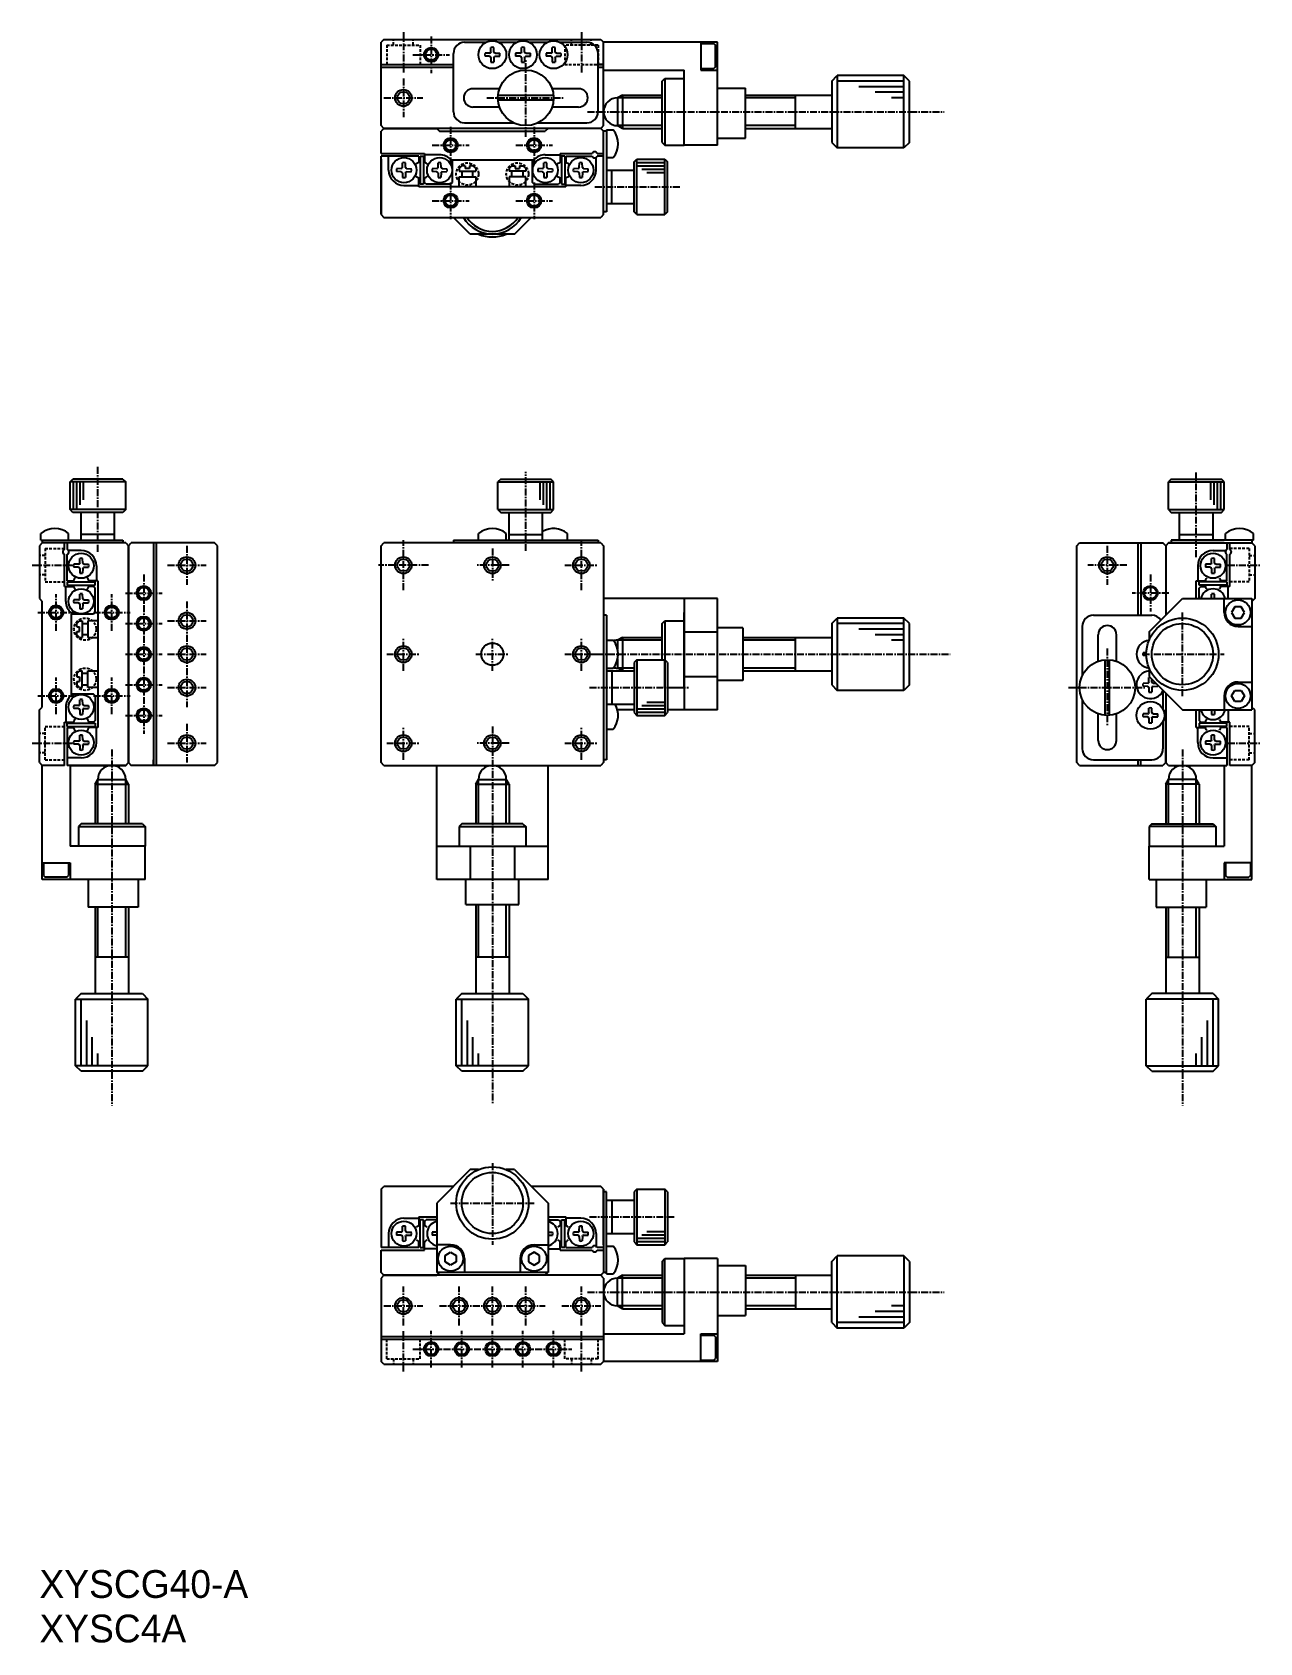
# Model space of a CAD drawing. Extents: x 692 to 913, y 45 to 335.
import ezdxf

# ---------------------------------------------------------------- set-up
doc = ezdxf.new("R2010")
doc.units = 0
doc.linetypes.add('CENTER', pattern=[2, 1.25, -0.25, 0.25, -0.25])
doc.linetypes.add('DASHED', pattern=[0.75, 0.5, -0.25])
doc.layers.get('0').update_dxf_attribs({"linetype": 'CONTINUOUS'})
doc.layers.add('CENTER', color=1, linetype='CENTER')

msp = doc.modelspace()

# ---------------------------------------------------------------- texts
at = {"color": 7, "linetype": 'CONTINUOUS'}
for s, p in [('XYSCG40-A', (693.55, 53.01)), ('XYSC4A', (693.55, 45.01))]:
    msp.add_text(s, height=5, dxfattribs=at).set_placement(p)

# ---------------------------------------------------------------- linework, layer by layer
at = {"color": 7, "linetype": 'CONTINUOUS'}
for p, q in [((755.48, 333.22), (754.98, 332.72)), ((755.48, 333.22), (754.98, 332.72)), ((755.48, 333.22), (794.48, 333.22)), ((794.48, 333.22), (794.98, 332.72)), ((794.48, 333.22), (794.98, 332.72)), ((754.98, 317.72), (754.98, 332.72)), ((767.98, 320.22), (767.98, 330.72)), ((769.98, 332.72), (773.89, 332.72)), ((774.48, 330.74), (773.66, 330.73)), ((774.48, 330.19), (773.66, 330.21)), ((774.48, 330.74), (774.65, 330.82)), ((774.48, 330.19), (774.65, 330.12)), ((774.71, 330.95), (774.65, 330.82)), ((774.71, 330.95), (774.72, 331.79)), ((775.26, 330.95), (775.24, 331.79)), ((775.26, 330.95), (775.32, 330.82)), ((775.48, 330.74), (775.32, 330.82)), ((775.48, 330.19), (775.32, 330.12)), ((775.48, 330.74), (776.31, 330.73)), ((775.48, 330.19), (776.31, 330.21)), ((776.07, 332.72), (779.39, 332.72)), ((779.98, 330.74), (779.16, 330.73)), ((779.98, 330.19), (779.16, 330.21)), ((779.98, 330.74), (780.15, 330.82)), ((779.98, 330.19), (780.15, 330.12)), ((780.21, 330.95), (780.15, 330.82)), ((780.21, 330.95), (780.22, 331.79)), ((780.76, 330.95), (780.74, 331.79)), ((780.76, 330.95), (780.82, 330.82)), ((780.98, 330.74), (780.82, 330.82)), ((780.98, 330.19), (780.82, 330.12)), ((780.98, 330.74), (781.81, 330.73)), ((780.98, 330.19), (781.81, 330.21)), ((781.57, 332.72), (784.89, 332.72)), ((785.48, 330.74), (784.66, 330.73)), ((785.48, 330.19), (784.66, 330.21)), ((785.48, 330.74), (785.65, 330.82)), ((785.48, 330.19), (785.65, 330.12)), ((785.71, 330.95), (785.65, 330.82)), ((785.71, 330.95), (785.72, 331.79)), ((786.26, 330.95), (786.24, 331.79)), ((786.26, 330.95), (786.32, 330.82)), ((786.48, 330.74), (786.32, 330.82)), ((786.48, 330.19), (786.32, 330.12)), ((786.48, 330.74), (787.31, 330.73)), ((786.48, 330.19), (787.31, 330.21)), ((787.07, 332.72), (791.98, 332.72)), ((793.98, 320.22), (793.98, 330.72)), ((815.48, 332.72), (794.98, 332.72)), ((794.98, 317.72), (794.98, 332.72)), ((812.48, 332.72), (812.48, 327.72)), ((812.48, 332.47), (814.78, 332.47)), ((814.78, 332.47), (815.08, 332.17)), ((815.08, 328.27), (815.08, 332.17)), ((815.48, 314.22), (815.48, 332.72)), ((754.98, 328.72), (767.98, 328.72)), ((754.98, 328.22), (767.98, 328.22)), ((774.71, 329.99), (774.65, 330.12)), ((774.71, 329.99), (774.72, 329.14)), ((775.26, 329.99), (775.24, 329.14)), ((775.26, 329.99), (775.32, 330.12)), ((780.21, 329.99), (780.15, 330.12)), ((780.21, 329.99), (780.22, 329.14)), ((780.76, 329.99), (780.74, 329.14)), ((780.76, 329.99), (780.82, 330.12)), ((785.71, 329.99), (785.65, 330.12)), ((785.71, 329.99), (785.72, 329.14)), ((786.26, 329.99), (786.24, 329.14)), ((786.26, 329.99), (786.32, 330.12)), ((794.98, 328.72), (793.98, 328.72)), ((793.98, 328.72), (794.98, 328.72)), ((793.98, 328.22), (794.98, 328.22)), ((793.98, 328.22), (794.98, 328.22)), ((794.98, 327.72), (809.48, 327.72)), ((809.48, 314.22), (809.48, 327.72)), ((812.48, 327.97), (814.78, 327.97)), ((812.48, 327.72), (815.48, 327.72)), ((815.08, 328.27), (814.78, 327.97)), ((776.34, 324.37), (771.48, 324.37)), ((790.48, 324.37), (785.63, 324.37)), ((805.48, 325.72), (805.98, 326.22)), ((805.48, 314.72), (805.48, 325.72)), ((805.98, 326.22), (809.48, 326.22)), ((815.48, 324.47), (820.48, 324.47)), ((820.48, 315.47), (820.48, 324.47)), ((835.98, 325.72), (836.98, 326.72)), ((835.98, 325.72), (835.98, 314.72)), ((848.98, 326.72), (836.98, 326.72)), ((849.98, 325.72), (848.98, 326.72)), ((849.98, 314.72), (849.98, 325.72)), ((785.97, 323.12), (776, 323.12)), ((785.97, 322.32), (776, 322.32)), ((798.35, 323.22), (797.48, 322.72)), ((797.48, 322.72), (797.48, 317.72)), ((798.35, 323.22), (805.48, 323.22)), ((798.35, 323.22), (798.35, 317.22)), ((820.48, 323.22), (835.98, 323.22)), ((829.48, 317.22), (829.48, 323.22)), ((776.2, 321.07), (771.48, 321.07)), ((790.48, 321.07), (785.77, 321.07)), ((755.48, 317.22), (754.98, 317.72)), ((755.48, 317.22), (754.98, 316.72)), ((754.98, 312.72), (754.98, 316.72)), ((755.48, 317.22), (764.98, 317.22)), ((794.48, 317.22), (755.48, 317.22)), ((764.98, 317.22), (765.48, 316.72)), ((765.48, 316.72), (784.48, 316.72)), ((769.98, 318.22), (778.8, 318.22)), ((783.16, 318.22), (791.98, 318.22)), ((784.98, 317.22), (784.48, 316.72)), ((794.48, 317.22), (784.98, 317.22)), ((794.98, 317.72), (794.48, 317.22)), ((794.98, 316.72), (794.48, 317.22)), ((795.48, 316.72), (794.98, 316.72)), ((794.98, 301.72), (794.98, 316.72)), ((795.48, 316.97), (795.48, 302.22)), ((795.48, 316.97), (796.71, 316.97)), ((798.35, 317.22), (797.48, 317.72)), ((798.35, 317.22), (805.48, 317.22)), ((820.48, 317.22), (835.98, 317.22)), ((805.48, 314.72), (805.98, 314.22)), ((805.98, 314.22), (809.48, 314.22)), ((815.48, 314.22), (809.48, 314.22)), ((815.48, 315.47), (820.48, 315.47)), ((835.98, 314.72), (836.98, 313.72)), ((848.98, 313.72), (836.98, 313.72)), ((849.98, 314.72), (848.98, 313.72)), ((754.98, 312.72), (762.78, 312.72)), ((761.78, 312.22), (754.98, 312.22)), ((754.98, 301.72), (754.98, 312.22)), ((754.98, 311.72), (754.98, 301.72)), ((756.33, 309.72), (756.33, 312.22)), ((758.6, 309.99), (757.76, 309.98)), ((758.6, 309.99), (758.73, 310.05)), ((758.81, 310.22), (758.73, 310.05)), ((758.81, 310.22), (758.82, 311.04)), ((759.36, 310.22), (759.34, 311.04)), ((759.36, 310.22), (759.43, 310.05)), ((759.56, 309.99), (759.43, 310.05)), ((759.56, 309.99), (760.41, 309.98)), ((761.78, 312.22), (761.78, 311.13)), ((761.98, 312.22), (762.58, 312.22)), ((761.98, 312.22), (761.98, 307.22)), ((762.58, 312.22), (762.58, 307.22)), ((762.78, 312.72), (762.78, 311.13)), ((765.48, 312.47), (762.78, 312.47)), ((765, 309.99), (764.16, 309.98)), ((765, 309.99), (765.13, 310.05)), ((765.21, 310.22), (765.13, 310.05)), ((765.21, 310.22), (765.22, 311.04)), ((765.76, 310.22), (765.74, 311.04)), ((765.76, 310.22), (765.83, 310.05)), ((765.96, 309.99), (765.83, 310.05)), ((765.96, 309.99), (766.81, 309.98)), ((782.4, 311.52), (767.56, 311.52)), ((767.78, 307.52), (767.78, 311.52)), ((768.98, 310.02), (769.48, 310.52)), ((768.98, 310.02), (768.98, 309.52)), ((770.08, 310.52), (769.48, 310.52)), ((770.08, 310.52), (770.08, 310.02)), ((770.88, 310.02), (770.08, 310.02)), ((770.88, 310.52), (770.88, 310.02)), ((771.48, 310.52), (770.88, 310.52)), ((771.98, 310.02), (771.48, 310.52)), ((771.98, 310.02), (771.98, 309.52)), ((777.98, 310.02), (778.48, 310.52)), ((777.98, 310.02), (777.98, 309.52)), ((778.48, 310.52), (779.08, 310.52)), ((779.08, 310.52), (779.08, 310.02)), ((779.08, 310.02), (779.88, 310.02)), ((779.88, 310.52), (779.88, 310.02)), ((779.88, 310.52), (780.48, 310.52)), ((780.98, 310.02), (780.48, 310.52)), ((780.98, 310.02), (780.98, 309.52)), ((782.18, 307.52), (782.18, 311.52)), ((784, 309.99), (783.16, 309.98)), ((784, 309.99), (784.13, 310.05)), ((784.21, 310.22), (784.13, 310.05)), ((784.21, 310.22), (784.22, 311.04)), ((784.48, 312.47), (787.18, 312.47)), ((784.76, 310.22), (784.74, 311.04)), ((784.76, 310.22), (784.83, 310.05)), ((784.96, 309.99), (784.83, 310.05)), ((784.96, 309.99), (785.81, 309.98)), ((787.18, 312.72), (792.92, 312.72)), ((787.18, 312.72), (787.18, 311.13)), ((787.98, 312.22), (787.38, 312.22)), ((787.38, 312.22), (787.38, 307.22)), ((787.98, 312.22), (787.98, 307.22)), ((788.18, 312.22), (792.92, 312.22)), ((788.18, 312.22), (788.18, 311.13)), ((790.4, 309.99), (789.56, 309.98)), ((790.4, 309.99), (790.53, 310.05)), ((790.61, 310.22), (790.53, 310.05)), ((790.61, 310.22), (790.62, 311.04)), ((791.16, 310.22), (791.14, 311.04)), ((791.16, 310.22), (791.23, 310.05)), ((791.36, 309.99), (791.23, 310.05)), ((791.36, 309.99), (792.21, 309.98)), ((793.63, 309.72), (793.63, 311.99)), ((793.84, 312.72), (794.98, 312.72)), ((794.98, 312.22), (793.84, 312.22)), ((795.48, 311.97), (796.71, 311.97)), ((800.48, 311.22), (800.98, 311.72)), ((800.48, 302.22), (800.48, 311.22)), ((800.98, 311.72), (805.98, 311.72)), ((800.98, 301.72), (800.98, 311.72)), ((805.98, 311.72), (806.48, 311.22)), ((805.98, 301.72), (805.98, 311.72)), ((806.48, 302.22), (806.48, 311.22)), ((758.6, 309.44), (757.76, 309.46)), ((758.6, 309.44), (758.73, 309.38)), ((758.81, 309.22), (758.73, 309.38)), ((758.81, 309.22), (758.82, 308.39)), ((759.08, 306.97), (761.78, 306.97)), ((759.36, 309.22), (759.34, 308.39)), ((759.36, 309.22), (759.43, 309.38)), ((759.56, 309.44), (759.43, 309.38)), ((759.56, 309.44), (760.41, 309.46)), ((761.78, 306.72), (761.78, 308.31)), ((762.58, 307.22), (761.98, 307.22)), ((762.78, 307.52), (762.78, 308.31)), ((763.08, 307.22), (762.78, 307.52)), ((767.48, 307.22), (763.08, 307.22)), ((765, 309.44), (764.16, 309.46)), ((765, 309.44), (765.13, 309.38)), ((765.21, 309.22), (765.13, 309.38)), ((765.21, 309.22), (765.22, 308.39)), ((765.76, 309.22), (765.74, 308.39)), ((765.76, 309.22), (765.83, 309.38)), ((765.96, 309.44), (765.83, 309.38)), ((765.96, 309.44), (766.81, 309.46)), ((767.48, 307.22), (767.78, 307.52)), ((768.98, 309.52), (771.98, 309.52)), ((768.98, 306.72), (768.98, 308.52)), ((768.98, 308.52), (771.98, 308.52)), ((769.48, 309.52), (769.48, 308.52)), ((771.48, 308.52), (771.48, 309.52)), ((771.98, 308.52), (771.98, 306.72)), ((780.98, 309.52), (777.98, 309.52)), ((777.98, 308.52), (777.98, 306.72)), ((780.98, 308.52), (777.98, 308.52)), ((778.48, 308.52), (778.48, 309.52)), ((780.48, 309.52), (780.48, 308.52)), ((780.98, 306.72), (780.98, 308.52)), ((782.48, 307.22), (782.18, 307.52)), ((782.48, 307.22), (786.88, 307.22)), ((784, 309.44), (783.16, 309.46)), ((784, 309.44), (784.13, 309.38)), ((784.21, 309.22), (784.13, 309.38)), ((784.21, 309.22), (784.22, 308.39)), ((784.76, 309.22), (784.74, 308.39)), ((784.76, 309.22), (784.83, 309.38)), ((784.96, 309.44), (784.83, 309.38)), ((784.96, 309.44), (785.81, 309.46)), ((787.18, 307.52), (786.88, 307.22)), ((787.18, 307.52), (787.18, 308.31)), ((787.38, 307.22), (787.98, 307.22)), ((788.18, 306.72), (788.18, 308.31)), ((790.88, 306.97), (788.18, 306.97)), ((790.4, 309.44), (789.56, 309.46)), ((790.4, 309.44), (790.53, 309.38)), ((790.61, 309.22), (790.53, 309.38)), ((790.61, 309.22), (790.62, 308.39)), ((791.16, 309.22), (791.14, 308.39)), ((791.16, 309.22), (791.23, 309.38)), ((791.36, 309.44), (791.23, 309.38)), ((791.36, 309.44), (792.21, 309.46)), ((795.48, 309.72), (800.48, 309.72)), ((796.48, 303.72), (796.48, 309.72)), ((788.18, 306.72), (761.78, 306.72)), ((754.98, 301.72), (755.48, 301.22)), ((755.48, 301.22), (794.48, 301.22)), ((770.98, 298.22), (767.98, 301.22)), ((778.98, 298.22), (781.98, 301.22)), ((794.98, 301.72), (794.48, 301.22)), ((795.48, 302.22), (794.98, 302.22)), ((795.48, 303.72), (800.48, 303.72)), ((800.98, 301.72), (800.48, 302.22)), ((800.98, 301.72), (805.98, 301.72)), ((806.48, 302.22), (805.98, 301.72)), ((778.98, 298.22), (770.98, 298.22)), ((699.05, 253.69), (699.55, 254.19)), ((699.05, 248.69), (699.05, 253.69)), ((709.05, 253.69), (699.05, 253.69)), ((708.55, 254.19), (699.55, 254.19)), ((708.55, 254.19), (709.05, 253.69)), ((709.05, 248.69), (709.05, 253.69)), ((776.48, 254.19), (775.98, 253.69)), ((775.98, 248.69), (775.98, 253.69)), ((775.98, 253.69), (785.98, 253.69)), ((776.48, 254.19), (785.48, 254.19)), ((785.98, 253.69), (785.48, 254.19)), ((785.98, 248.69), (785.98, 253.69)), ((897.04, 254.19), (896.54, 253.69)), ((896.54, 248.69), (896.54, 253.69)), ((896.54, 253.69), (906.54, 253.69)), ((897.04, 254.19), (906.04, 254.19)), ((906.54, 253.69), (906.04, 254.19)), ((906.54, 248.69), (906.54, 253.69)), ((699.55, 248.19), (699.05, 248.69)), ((709.05, 248.69), (699.05, 248.69)), ((708.55, 248.19), (699.55, 248.19)), ((701.05, 243.19), (701.05, 248.19)), ((707.05, 243.19), (707.05, 248.19)), ((709.05, 248.69), (708.55, 248.19)), ((775.98, 248.69), (776.48, 248.19)), ((775.98, 248.69), (785.98, 248.69)), ((776.48, 248.19), (785.48, 248.19)), ((777.98, 243.19), (777.98, 248.19)), ((783.98, 243.19), (783.98, 248.19)), ((785.48, 248.19), (785.98, 248.69)), ((896.54, 248.69), (897.04, 248.19)), ((896.54, 248.69), (906.54, 248.69)), ((897.04, 248.19), (906.04, 248.19)), ((898.54, 243.19), (898.54, 248.19)), ((904.54, 243.19), (904.54, 248.19)), ((906.04, 248.19), (906.54, 248.69)), ((693.8, 243.19), (693.8, 244.41)), ((698.8, 243.19), (698.8, 244.41)), ((707.05, 244.19), (701.05, 244.19)), ((772.48, 243.19), (772.48, 244.41)), ((777.48, 243.19), (777.48, 244.41)), ((777.98, 244.19), (783.98, 244.19)), ((788.48, 243.19), (788.48, 244.41)), ((898.54, 244.19), (904.54, 244.19)), ((906.79, 243.19), (906.79, 244.41)), ((911.79, 243.19), (911.79, 244.41)), ((694.05, 242.69), (693.55, 242.19)), ((693.55, 242.19), (693.55, 232.69)), ((693.8, 243.19), (708.55, 243.19)), ((694.05, 243.19), (694.05, 242.69)), ((709.05, 242.69), (694.05, 242.69)), ((698.05, 241.54), (698.05, 242.69)), ((698.05, 234.89), (698.05, 240.63)), ((698.55, 242.69), (698.55, 241.54)), ((698.55, 235.89), (698.55, 240.63)), ((701.05, 241.34), (698.78, 241.34)), ((708.55, 243.19), (708.55, 242.69)), ((709.05, 242.69), (709.55, 242.19)), ((709.55, 242.19), (710.05, 242.69)), ((709.55, 242.19), (710.05, 242.69)), ((709.55, 242.19), (709.55, 203.19)), ((709.55, 203.19), (709.55, 242.19)), ((725.05, 242.69), (710.05, 242.69)), ((714.05, 242.69), (714.05, 202.69)), ((714.55, 242.69), (714.55, 202.69)), ((725.55, 242.19), (725.05, 242.69)), ((725.55, 203.19), (725.55, 242.19)), ((754.98, 242.19), (755.48, 242.69)), ((754.98, 203.19), (754.98, 242.19)), ((794.48, 242.69), (755.48, 242.69)), ((767.98, 243.19), (767.98, 242.69)), ((767.98, 243.19), (793.98, 243.19)), ((793.98, 243.19), (793.98, 242.69)), ((794.48, 242.69), (794.98, 242.19)), ((794.98, 242.19), (794.98, 203.19)), ((880.04, 242.19), (880.54, 242.69)), ((880.04, 203.19), (880.04, 242.19)), ((880.54, 242.69), (895.54, 242.69)), ((891.04, 242.69), (891.04, 229.69)), ((891.54, 242.69), (891.54, 229.69)), ((896.04, 242.19), (895.54, 242.69)), ((896.04, 242.19), (895.54, 242.69)), ((896.54, 242.69), (896.04, 242.19)), ((896.04, 242.19), (896.04, 229.69)), ((896.04, 242.19), (896.04, 232.69)), ((896.54, 242.69), (911.54, 242.69)), ((906.54, 242.69), (896.54, 242.69)), ((911.79, 243.19), (897.04, 243.19)), ((897.04, 243.19), (897.04, 242.69)), ((904.54, 241.34), (907.04, 241.34)), ((907.04, 242.69), (907.04, 241.54)), ((907.04, 235.89), (907.04, 240.63)), ((907.54, 241.54), (907.54, 242.69)), ((907.54, 234.89), (907.54, 240.63)), ((911.54, 243.19), (911.54, 242.69)), ((912.04, 242.19), (911.54, 242.69)), ((912.04, 242.19), (912.04, 232.69)), ((700.55, 238.86), (699.73, 238.85)), ((700.55, 238.31), (699.73, 238.33)), ((700.55, 238.86), (700.72, 238.93)), ((700.55, 238.31), (700.72, 238.24)), ((700.78, 239.07), (700.72, 238.93)), ((700.78, 238.1), (700.72, 238.24)), ((700.78, 239.07), (700.79, 239.91)), ((700.78, 238.1), (700.79, 237.26)), ((701.33, 239.07), (701.31, 239.91)), ((701.33, 238.1), (701.31, 237.26)), ((701.33, 239.07), (701.39, 238.93)), ((701.33, 238.1), (701.39, 238.24)), ((701.55, 238.86), (701.39, 238.93)), ((701.55, 238.31), (701.39, 238.24)), ((701.55, 238.86), (702.38, 238.85)), ((701.55, 238.31), (702.38, 238.33)), ((703.8, 238.59), (703.8, 235.89)), ((901.79, 238.59), (901.79, 235.89)), ((904.04, 238.86), (903.21, 238.85)), ((904.04, 238.31), (903.21, 238.33)), ((904.04, 238.86), (904.2, 238.93)), ((904.04, 238.31), (904.2, 238.24)), ((904.26, 239.07), (904.2, 238.93)), ((904.26, 238.1), (904.2, 238.24)), ((904.26, 239.07), (904.28, 239.91)), ((904.26, 238.1), (904.28, 237.26)), ((904.81, 239.07), (904.8, 239.91)), ((904.81, 238.1), (904.8, 237.26)), ((904.81, 239.07), (904.87, 238.93)), ((904.81, 238.1), (904.87, 238.24)), ((905.03, 238.86), (904.87, 238.93)), ((905.03, 238.31), (904.87, 238.24)), ((905.03, 238.86), (905.86, 238.85)), ((905.03, 238.31), (905.86, 238.33)), ((698.05, 234.89), (699.64, 234.89)), ((698.3, 232.19), (698.3, 234.89)), ((698.55, 235.89), (699.64, 235.89)), ((698.55, 235.69), (698.55, 235.09)), ((698.55, 235.69), (703.55, 235.69)), ((698.55, 235.09), (703.55, 235.09)), ((704.05, 235.89), (702.47, 235.89)), ((703.25, 234.89), (702.47, 234.89)), ((703.25, 234.89), (703.55, 234.59)), ((703.55, 235.09), (703.55, 235.69)), ((703.55, 230.19), (703.55, 234.59)), ((704.05, 235.89), (704.05, 209.49)), ((901.54, 235.89), (903.12, 235.89)), ((901.54, 232.69), (901.54, 235.89)), ((902.04, 235.09), (902.04, 235.69)), ((907.04, 235.69), (902.04, 235.69)), ((907.04, 235.09), (902.04, 235.09)), ((902.04, 234.59), (902.34, 234.89)), ((902.04, 232.69), (902.04, 234.59)), ((902.34, 234.89), (903.12, 234.89)), ((907.04, 235.89), (905.95, 235.89)), ((907.54, 234.89), (905.95, 234.89)), ((907.04, 235.69), (907.04, 235.09)), ((907.29, 232.69), (907.29, 234.89)), ((693.55, 232.69), (694.05, 232.19)), ((694.05, 213.19), (694.05, 232.19)), ((700.55, 232.46), (699.73, 232.45)), ((700.55, 231.91), (699.73, 231.93)), ((700.55, 232.46), (700.72, 232.53)), ((700.55, 231.91), (700.72, 231.84)), ((700.78, 232.67), (700.72, 232.53)), ((700.78, 231.7), (700.72, 231.84)), ((700.78, 232.67), (700.79, 233.51)), ((700.78, 231.7), (700.79, 230.86)), ((701.33, 232.67), (701.31, 233.51)), ((701.33, 231.7), (701.31, 230.86)), ((701.33, 232.67), (701.39, 232.53)), ((701.33, 231.7), (701.39, 231.84)), ((701.55, 232.46), (701.39, 232.53)), ((701.55, 231.91), (701.39, 231.84)), ((701.55, 232.46), (702.38, 232.45)), ((701.55, 231.91), (702.38, 231.93)), ((815.48, 232.69), (794.98, 232.69)), ((809.48, 232.69), (809.48, 212.69)), ((815.48, 212.69), (815.48, 232.69)), ((893.04, 226.69), (899.04, 232.69)), ((899.04, 232.69), (911.54, 232.69)), ((904.26, 232.67), (904.28, 233.51)), ((904.81, 232.67), (904.8, 233.51)), ((906.54, 230.19), (906.54, 232.69)), ((912.04, 232.69), (911.54, 232.19)), ((911.54, 232.69), (911.54, 212.69)), ((699.25, 230.11), (699.25, 215.27)), ((703.25, 229.89), (699.25, 229.89)), ((703.55, 230.19), (703.25, 229.89)), ((795.48, 229.69), (794.98, 229.69)), ((795.48, 229.69), (795.48, 203.69)), ((809.48, 216.69), (809.48, 230.19)), ((835.98, 228.19), (836.98, 229.19)), ((848.98, 229.19), (836.98, 229.19)), ((849.98, 228.19), (848.98, 229.19)), ((883.04, 229.69), (893.54, 229.69)), ((908.46, 231.19), (907.88, 230.19)), ((907.88, 230.19), (908.46, 229.19)), ((909.61, 231.19), (908.46, 231.19)), ((908.46, 229.19), (909.61, 229.19)), ((910.19, 230.19), (909.61, 231.19)), ((909.61, 229.19), (910.19, 230.19)), ((700.75, 228.69), (700.25, 228.19)), ((700.25, 227.59), (700.25, 228.19)), ((700.25, 227.59), (700.75, 227.59)), ((700.25, 226.79), (700.75, 226.79)), ((700.25, 226.19), (700.25, 226.79)), ((700.75, 225.69), (700.25, 226.19)), ((700.75, 228.69), (701.25, 228.69)), ((700.75, 226.79), (700.75, 227.59)), ((701.25, 228.69), (701.25, 225.69)), ((701.25, 228.19), (702.25, 228.19)), ((702.25, 226.19), (701.25, 226.19)), ((704.05, 228.69), (702.25, 228.69)), ((702.25, 228.69), (702.25, 225.69)), ((805.48, 228.19), (805.98, 228.69)), ((805.48, 221.69), (805.48, 228.19)), ((805.98, 228.69), (809.48, 228.69)), ((809.48, 226.69), (815.48, 226.69)), ((819.98, 227.44), (815.48, 227.44)), ((819.98, 227.44), (819.98, 217.94)), ((835.98, 228.19), (835.98, 217.19)), ((849.98, 217.19), (849.98, 228.19)), ((881.04, 227.69), (881.04, 218.87)), ((883.89, 221.47), (883.89, 226.19)), ((887.19, 221.33), (887.19, 226.19)), ((893.04, 226.69), (893.04, 225.19)), ((909.04, 227.69), (911.54, 227.69)), ((700.75, 225.69), (701.25, 225.69)), ((702.25, 225.69), (704.05, 225.69)), ((795.48, 225.19), (796.71, 225.19)), ((798.35, 225.69), (797.48, 225.19)), ((797.48, 225.19), (797.48, 223.57)), ((798.35, 225.69), (798.35, 219.69)), ((798.35, 225.69), (805.48, 225.69)), ((819.98, 225.69), (835.98, 225.69)), ((829.48, 219.69), (829.48, 225.69)), ((795.48, 220.19), (796.71, 220.19)), ((797.48, 221.8), (797.48, 220.19)), ((798.35, 219.69), (797.48, 220.19)), ((800.98, 221.69), (800.48, 221.19)), ((800.48, 221.19), (800.48, 212.19)), ((800.98, 221.69), (805.98, 221.69)), ((800.98, 221.69), (800.98, 211.69)), ((806.48, 221.19), (805.98, 221.69)), ((805.98, 221.69), (805.98, 211.69)), ((805.98, 216.69), (805.98, 221.69)), ((806.48, 221.19), (806.48, 212.19)), ((885.14, 211.7), (885.14, 221.67)), ((885.94, 211.7), (885.94, 221.67)), ((892.54, 222.96), (891.96, 222.95)), ((892.54, 222.42), (891.96, 222.43)), ((893.04, 220.19), (893.04, 218.69)), ((700.75, 219.69), (700.25, 219.19)), ((700.25, 219.19), (700.25, 218.59)), ((700.25, 218.59), (700.75, 218.59)), ((700.25, 217.79), (700.75, 217.79)), ((700.25, 217.79), (700.25, 217.19)), ((700.75, 216.69), (700.25, 217.19)), ((700.75, 219.69), (701.25, 219.69)), ((700.75, 218.59), (700.75, 217.79)), ((701.25, 216.69), (701.25, 219.69)), ((702.25, 219.19), (701.25, 219.19)), ((701.25, 217.19), (702.25, 217.19)), ((702.25, 219.69), (704.05, 219.69)), ((702.25, 216.69), (702.25, 219.69)), ((795.48, 219.69), (800.48, 219.69)), ((796.48, 219.69), (796.48, 213.69)), ((809.48, 218.69), (815.48, 218.69)), ((819.98, 217.94), (815.48, 217.94)), ((819.98, 219.69), (835.98, 219.69)), ((835.98, 217.19), (836.98, 216.19)), ((849.98, 217.19), (848.98, 216.19)), ((892.8, 217.46), (891.96, 217.45)), ((892.8, 217.46), (892.94, 217.52)), ((893.01, 217.69), (892.94, 217.52)), ((893.01, 217.69), (893.03, 218.51)), ((893.04, 218.69), (899.04, 212.69)), ((893.56, 217.69), (893.55, 218.17)), ((893.56, 217.69), (893.63, 217.52)), ((893.77, 217.46), (893.63, 217.52)), ((893.77, 217.46), (894.27, 217.45)), ((909.04, 217.69), (911.54, 217.69)), ((703.25, 215.49), (699.25, 215.49)), ((700.75, 216.69), (701.25, 216.69)), ((700.78, 213.67), (700.79, 214.51)), ((701.33, 213.67), (701.31, 214.51)), ((704.05, 216.69), (702.25, 216.69)), ((703.55, 215.19), (703.25, 215.49)), ((703.55, 215.19), (703.55, 210.79)), ((806.48, 216.69), (809.48, 216.69)), ((848.98, 216.19), (836.98, 216.19)), ((881.04, 214.51), (881.04, 205.69)), ((892.8, 216.91), (891.96, 216.93)), ((892.8, 216.91), (892.94, 216.85)), ((893.01, 216.69), (892.94, 216.85)), ((893.01, 216.69), (893.03, 215.86)), ((893.56, 216.69), (893.55, 215.86)), ((893.56, 216.69), (893.63, 216.85)), ((893.77, 216.91), (893.63, 216.85)), ((893.77, 216.91), (894.61, 216.93)), ((895.54, 216.1), (895.54, 212.78)), ((896.04, 215.69), (896.04, 203.19)), ((906.54, 215.19), (906.54, 212.69)), ((907.88, 215.19), (908.46, 216.19)), ((908.46, 214.19), (907.88, 215.19)), ((908.46, 216.19), (909.61, 216.19)), ((909.61, 216.19), (910.19, 215.19)), ((910.19, 215.19), (909.61, 214.19)), ((693.55, 212.69), (694.05, 213.19)), ((693.55, 203.19), (693.55, 212.69)), ((698.3, 213.19), (698.3, 210.49)), ((700.55, 213.46), (699.73, 213.45)), ((700.55, 212.91), (699.73, 212.93)), ((700.55, 213.46), (700.72, 213.53)), ((700.55, 212.91), (700.72, 212.84)), ((700.78, 213.67), (700.72, 213.53)), ((700.78, 212.7), (700.72, 212.84)), ((700.78, 212.7), (700.79, 211.86)), ((701.33, 212.7), (701.31, 211.86)), ((701.33, 213.67), (701.39, 213.53)), ((701.33, 212.7), (701.39, 212.84)), ((701.55, 213.46), (701.39, 213.53)), ((701.55, 212.91), (701.39, 212.84)), ((701.55, 213.46), (702.38, 213.45)), ((701.55, 212.91), (702.38, 212.93)), ((795.48, 213.69), (800.48, 213.69)), ((800.48, 212.69), (797.46, 212.69)), ((800.48, 212.19), (800.98, 211.69)), ((800.98, 211.69), (805.98, 211.69)), ((805.98, 211.69), (806.48, 212.19)), ((815.48, 212.69), (806.48, 212.69)), ((883.89, 207.19), (883.89, 211.9)), ((887.19, 207.19), (887.19, 212.04)), ((892.8, 211.96), (891.96, 211.95)), ((892.8, 211.41), (891.96, 211.43)), ((892.8, 211.96), (892.94, 212.02)), ((892.8, 211.41), (892.94, 211.35)), ((893.01, 212.19), (892.94, 212.02)), ((893.01, 212.19), (893.03, 213.01)), ((893.56, 212.19), (893.55, 213.01)), ((893.56, 212.19), (893.63, 212.02)), ((893.77, 211.96), (893.63, 212.02)), ((893.77, 211.41), (893.63, 211.35)), ((893.77, 211.96), (894.61, 211.95)), ((893.77, 211.41), (894.61, 211.43)), ((896.04, 203.19), (896.04, 212.69)), ((899.04, 212.69), (911.54, 212.69)), ((901.54, 209.49), (901.54, 212.69)), ((902.04, 212.69), (902.04, 210.79)), ((904.26, 212.7), (904.28, 211.86)), ((904.81, 212.7), (904.8, 211.86)), ((907.29, 212.69), (907.29, 210.49)), ((909.61, 214.19), (908.46, 214.19)), ((912.04, 212.69), (911.54, 213.19)), ((912.04, 203.19), (912.04, 212.69)), ((698.05, 202.69), (698.05, 210.49)), ((698.05, 210.49), (699.64, 210.49)), ((698.55, 209.69), (698.55, 210.29)), ((698.55, 210.29), (703.55, 210.29)), ((698.55, 209.69), (703.55, 209.69)), ((698.55, 209.49), (698.55, 202.69)), ((698.55, 209.49), (699.64, 209.49)), ((703.25, 210.49), (702.47, 210.49)), ((704.05, 209.49), (702.47, 209.49)), ((703.55, 210.79), (703.25, 210.49)), ((703.55, 210.29), (703.55, 209.69)), ((703.8, 206.79), (703.8, 209.49)), ((795.48, 209.19), (796.71, 209.19)), ((893.01, 211.19), (892.94, 211.35)), ((893.01, 211.19), (893.03, 210.36)), ((893.56, 211.19), (893.55, 210.36)), ((893.56, 211.19), (893.63, 211.35)), ((895.54, 210.6), (895.54, 205.69)), ((901.54, 209.49), (903.12, 209.49)), ((901.79, 206.79), (901.79, 209.49)), ((902.34, 210.49), (902.04, 210.79)), ((902.04, 210.29), (902.04, 209.69)), ((907.04, 210.29), (902.04, 210.29)), ((907.04, 209.69), (902.04, 209.69)), ((902.34, 210.49), (903.12, 210.49)), ((907.54, 210.49), (905.95, 210.49)), ((907.04, 209.49), (905.95, 209.49)), ((907.04, 209.69), (907.04, 210.29)), ((907.04, 209.49), (907.04, 202.69)), ((907.54, 202.69), (907.54, 210.49)), ((700.55, 207.06), (699.73, 207.05)), ((700.55, 206.51), (699.73, 206.53)), ((700.55, 207.06), (700.72, 207.13)), ((700.55, 206.51), (700.72, 206.44)), ((700.78, 207.27), (700.72, 207.13)), ((700.78, 206.3), (700.72, 206.44)), ((700.78, 207.27), (700.79, 208.11)), ((700.78, 206.3), (700.79, 205.46)), ((701.33, 207.27), (701.31, 208.11)), ((701.33, 206.3), (701.31, 205.46)), ((701.33, 207.27), (701.39, 207.13)), ((701.33, 206.3), (701.39, 206.44)), ((701.55, 207.06), (701.39, 207.13)), ((701.55, 206.51), (701.39, 206.44)), ((701.55, 207.06), (702.38, 207.05)), ((701.55, 206.51), (702.38, 206.53)), ((904.04, 207.06), (903.21, 207.05)), ((904.04, 206.51), (903.21, 206.53)), ((904.04, 207.06), (904.2, 207.13)), ((904.04, 206.51), (904.2, 206.44)), ((904.26, 207.27), (904.2, 207.13)), ((904.26, 206.3), (904.2, 206.44)), ((904.26, 207.27), (904.28, 208.11)), ((904.26, 206.3), (904.28, 205.46)), ((904.81, 207.27), (904.8, 208.11)), ((904.81, 206.3), (904.8, 205.46)), ((904.81, 207.27), (904.87, 207.13)), ((904.81, 206.3), (904.87, 206.44)), ((905.03, 207.06), (904.87, 207.13)), ((905.03, 206.51), (904.87, 206.44)), ((905.03, 207.06), (905.86, 207.05)), ((905.03, 206.51), (905.86, 206.53)), ((693.55, 203.19), (694.05, 202.69)), ((701.05, 204.04), (698.55, 204.04)), ((709.05, 202.69), (709.55, 203.19)), ((709.55, 203.19), (710.05, 202.69)), ((709.55, 203.19), (710.05, 202.69)), ((714.05, 202.69), (714.05, 203.69)), ((714.55, 203.69), (714.55, 202.69)), ((725.05, 202.69), (725.55, 203.19)), ((755.48, 202.69), (754.98, 203.19)), ((794.98, 203.19), (794.48, 202.69)), ((795.48, 203.69), (794.98, 203.69)), ((880.54, 202.69), (880.04, 203.19)), ((883.04, 203.69), (893.54, 203.69)), ((891.04, 203.69), (891.04, 202.69)), ((891.54, 202.69), (891.54, 203.69)), ((896.04, 203.19), (895.54, 202.69)), ((896.04, 203.19), (895.54, 202.69)), ((896.54, 202.69), (896.04, 203.19)), ((904.54, 204.04), (907.04, 204.04)), ((912.04, 203.19), (911.54, 202.69)), ((694.05, 182.19), (694.05, 202.69)), ((698.05, 202.69), (694.05, 202.69)), ((709.05, 202.69), (698.55, 202.69)), ((699.05, 202.69), (699.05, 188.19)), ((699.05, 202.69), (709.05, 202.69)), ((703.55, 199.32), (704.05, 200.19)), ((704.05, 200.19), (709.05, 200.19)), ((709.55, 199.32), (709.05, 200.19)), ((725.05, 202.69), (710.05, 202.69)), ((755.48, 202.69), (794.48, 202.69)), ((764.98, 182.19), (764.98, 202.69)), ((771.98, 199.32), (772.48, 200.19)), ((772.48, 200.19), (777.48, 200.19)), ((777.98, 199.32), (777.48, 200.19)), ((784.98, 182.19), (784.98, 202.69)), ((880.54, 202.69), (895.54, 202.69)), ((896.04, 199.32), (896.54, 200.19)), ((896.54, 202.69), (907.04, 202.69)), ((901.54, 200.19), (896.54, 200.19)), ((902.04, 199.32), (901.54, 200.19)), ((906.54, 202.69), (906.54, 188.19)), ((911.54, 202.69), (907.54, 202.69)), ((911.54, 182.19), (911.54, 202.69)), ((703.55, 199.32), (709.55, 199.32)), ((703.55, 199.32), (703.55, 192.19)), ((709.55, 199.32), (709.55, 192.19)), ((771.98, 199.32), (771.98, 192.19)), ((771.98, 199.32), (777.98, 199.32)), ((777.98, 199.32), (777.98, 192.19)), ((896.04, 199.32), (896.04, 192.19)), ((902.04, 199.32), (896.04, 199.32)), ((902.04, 199.32), (902.04, 192.19)), ((701.05, 192.19), (700.55, 191.69)), ((700.55, 191.69), (700.55, 188.19)), ((712.05, 192.19), (701.05, 192.19)), ((712.05, 192.19), (712.55, 191.69)), ((712.55, 191.69), (712.55, 188.19)), ((769.48, 192.19), (768.98, 191.69)), ((768.98, 191.69), (768.98, 188.19)), ((780.48, 192.19), (769.48, 192.19)), ((780.48, 192.19), (780.98, 191.69)), ((780.98, 191.69), (780.98, 188.19)), ((893.54, 192.19), (893.04, 191.69)), ((893.04, 191.69), (893.04, 188.19)), ((893.54, 192.19), (904.54, 192.19)), ((904.54, 192.19), (905.04, 191.69)), ((905.04, 191.69), (905.04, 188.19)), ((712.55, 188.19), (699.05, 188.19)), ((712.55, 182.19), (712.55, 188.19)), ((764.98, 188.19), (784.98, 188.19)), ((770.98, 188.19), (770.98, 182.19)), ((778.98, 188.19), (778.98, 182.19)), ((893.04, 182.19), (893.04, 188.19)), ((893.04, 188.19), (906.54, 188.19)), ((694.05, 185.19), (699.05, 185.19)), ((694.3, 185.19), (694.3, 182.89)), ((694.3, 182.89), (694.6, 182.59)), ((698.5, 182.59), (694.6, 182.59)), ((698.5, 182.59), (698.8, 182.89)), ((698.8, 185.19), (698.8, 182.89)), ((699.05, 185.19), (699.05, 182.19)), ((906.54, 185.19), (906.54, 182.19)), ((911.54, 185.19), (906.54, 185.19)), ((906.79, 185.19), (906.79, 182.89)), ((907.09, 182.59), (906.79, 182.89)), ((907.09, 182.59), (910.99, 182.59)), ((911.29, 182.89), (910.99, 182.59)), ((911.29, 185.19), (911.29, 182.89)), ((712.55, 182.19), (694.05, 182.19)), ((702.3, 182.19), (702.3, 177.19)), ((711.3, 182.19), (711.3, 177.19)), ((784.98, 182.19), (764.98, 182.19)), ((770.23, 177.69), (770.23, 182.19)), ((779.73, 177.69), (779.73, 182.19)), ((893.04, 182.19), (911.54, 182.19)), ((894.29, 182.19), (894.29, 177.19)), ((903.29, 182.19), (903.29, 177.19)), ((711.3, 177.19), (702.3, 177.19)), ((703.55, 177.19), (703.55, 161.69)), ((709.55, 177.19), (709.55, 161.69)), ((770.23, 177.69), (779.73, 177.69)), ((771.98, 177.69), (771.98, 161.69)), ((777.98, 177.69), (777.98, 161.69)), ((894.29, 177.19), (903.29, 177.19)), ((896.04, 177.19), (896.04, 161.69)), ((902.04, 177.19), (902.04, 161.69)), ((709.55, 168.19), (703.55, 168.19)), ((777.98, 168.19), (771.98, 168.19)), ((896.04, 168.19), (902.04, 168.19)), ((701.05, 161.69), (700.05, 160.69)), ((700.05, 148.69), (700.05, 160.69)), ((701.05, 161.69), (712.05, 161.69)), ((712.05, 161.69), (713.05, 160.69)), ((713.05, 148.69), (713.05, 160.69)), ((769.48, 161.69), (768.48, 160.69)), ((768.48, 148.69), (768.48, 160.69)), ((769.48, 161.69), (780.48, 161.69)), ((780.48, 161.69), (781.48, 160.69)), ((781.48, 148.69), (781.48, 160.69)), ((893.54, 161.69), (892.54, 160.69)), ((892.54, 148.69), (892.54, 160.69)), ((904.54, 161.69), (893.54, 161.69)), ((904.54, 161.69), (905.54, 160.69)), ((905.54, 148.69), (905.54, 160.69)), ((701.05, 147.69), (700.05, 148.69)), ((712.05, 147.69), (713.05, 148.69)), ((769.48, 147.69), (768.48, 148.69)), ((780.48, 147.69), (781.48, 148.69)), ((893.54, 147.69), (892.54, 148.69)), ((904.54, 147.69), (905.54, 148.69)), ((712.05, 147.69), (701.05, 147.69)), ((780.48, 147.69), (769.48, 147.69)), ((893.54, 147.69), (904.54, 147.69)), ((770.98, 130.01), (764.98, 124.01)), ((772.48, 130.01), (770.98, 130.01)), ((778.98, 130.01), (777.48, 130.01)), ((778.98, 130.01), (784.98, 124.01)), ((754.98, 126.51), (755.48, 127.01)), ((754.98, 126.51), (754.98, 116.01)), ((767.98, 127.01), (755.48, 127.01)), ((794.48, 127.01), (781.98, 127.01)), ((794.98, 126.51), (794.48, 127.01)), ((794.98, 126.51), (794.98, 111.51)), ((794.98, 116.51), (794.98, 126.51)), ((795.48, 126.01), (794.98, 126.01)), ((795.48, 111.26), (795.48, 126.01)), ((800.98, 126.51), (800.48, 126.01)), ((800.48, 126.01), (800.48, 117.01)), ((800.98, 126.51), (805.98, 126.51)), ((800.98, 126.51), (800.98, 116.51)), ((806.48, 126.01), (805.98, 126.51)), ((805.98, 126.51), (805.98, 116.51)), ((806.48, 126.01), (806.48, 117.01)), ((764.98, 124.01), (764.98, 111.51)), ((784.98, 124.01), (784.98, 111.51)), ((795.48, 124.51), (800.48, 124.51)), ((796.48, 124.51), (796.48, 118.51)), ((758.6, 118.79), (757.76, 118.77)), ((758.6, 118.79), (758.73, 118.85)), ((758.81, 119.01), (758.73, 118.85)), ((758.81, 119.01), (758.82, 119.84)), ((759.08, 121.26), (761.78, 121.26)), ((759.36, 119.01), (759.34, 119.84)), ((759.36, 119.01), (759.43, 118.85)), ((759.56, 118.79), (759.43, 118.85)), ((759.56, 118.79), (760.41, 118.77)), ((761.78, 121.51), (761.78, 119.93)), ((761.78, 121.51), (764.98, 121.51)), ((762.58, 121.01), (761.98, 121.01)), ((761.98, 116.01), (761.98, 121.01)), ((762.58, 116.01), (762.58, 121.01)), ((762.78, 120.71), (763.08, 121.01)), ((762.78, 120.71), (762.78, 119.93)), ((764.98, 121.01), (763.08, 121.01)), ((765, 118.79), (764.16, 118.77)), ((784.96, 118.79), (785.81, 118.77)), ((784.98, 121.51), (788.18, 121.51)), ((784.98, 121.01), (786.88, 121.01)), ((786.88, 121.01), (787.18, 120.71)), ((787.18, 120.71), (787.18, 119.93)), ((787.38, 121.01), (787.98, 121.01)), ((787.38, 116.01), (787.38, 121.01)), ((787.98, 116.01), (787.98, 121.01)), ((788.18, 121.51), (788.18, 119.93)), ((790.88, 121.26), (788.18, 121.26)), ((790.4, 118.79), (789.56, 118.77)), ((790.4, 118.79), (790.53, 118.85)), ((790.61, 119.01), (790.53, 118.85)), ((790.61, 119.01), (790.62, 119.84)), ((791.16, 119.01), (791.14, 119.84)), ((791.16, 119.01), (791.23, 118.85)), ((791.36, 118.79), (791.23, 118.85)), ((791.36, 118.79), (792.21, 118.77)), ((761.78, 116.01), (754.98, 116.01)), ((756.33, 118.51), (756.33, 116.01)), ((758.6, 118.24), (757.76, 118.25)), ((758.6, 118.24), (758.73, 118.18)), ((758.81, 118.01), (758.73, 118.18)), ((758.81, 118.01), (758.82, 117.19)), ((759.36, 118.01), (759.34, 117.19)), ((759.36, 118.01), (759.43, 118.18)), ((759.56, 118.24), (759.43, 118.18)), ((759.56, 118.24), (760.41, 118.25)), ((761.78, 116.01), (761.78, 117.1)), ((761.98, 116.01), (762.58, 116.01)), ((762.78, 115.51), (762.78, 117.1)), ((765, 118.24), (764.16, 118.25)), ((767.48, 116.51), (764.98, 116.51)), ((782.48, 116.51), (784.98, 116.51)), ((784.96, 118.24), (785.81, 118.25)), ((787.18, 115.51), (787.18, 117.1)), ((787.98, 116.01), (787.38, 116.01)), ((788.18, 116.01), (788.18, 117.1)), ((788.18, 116.01), (792.92, 116.01)), ((790.4, 118.24), (789.56, 118.25)), ((790.4, 118.24), (790.53, 118.18)), ((790.61, 118.01), (790.53, 118.18)), ((790.61, 118.01), (790.62, 117.19)), ((791.16, 118.01), (791.14, 117.19)), ((791.16, 118.01), (791.23, 118.18)), ((791.36, 118.24), (791.23, 118.18)), ((791.36, 118.24), (792.21, 118.25)), ((793.63, 118.51), (793.63, 116.01)), ((794.98, 116.01), (793.84, 116.01)), ((795.48, 118.51), (800.48, 118.51)), ((795.48, 116.26), (796.71, 116.26)), ((800.48, 117.01), (800.98, 116.51)), ((800.98, 116.51), (805.98, 116.51)), ((805.98, 116.51), (806.48, 117.01)), ((754.98, 115.51), (762.78, 115.51)), ((754.98, 111.51), (754.98, 115.51)), ((764.98, 115.76), (762.78, 115.76)), ((766.48, 114.59), (767.48, 115.17)), ((766.48, 113.43), (766.48, 114.59)), ((767.48, 112.86), (766.48, 113.43)), ((767.48, 115.17), (768.48, 114.59)), ((768.48, 113.43), (767.48, 112.86)), ((768.48, 114.59), (768.48, 113.43)), ((769.98, 114.01), (769.98, 111.51)), ((779.98, 114.01), (779.98, 111.51)), ((782.48, 115.17), (781.48, 114.59)), ((781.48, 114.59), (781.48, 113.43)), ((781.48, 113.43), (782.48, 112.86)), ((783.48, 114.59), (782.48, 115.17)), ((782.48, 112.86), (783.48, 113.43)), ((783.48, 113.43), (783.48, 114.59)), ((784.98, 115.76), (787.18, 115.76)), ((787.18, 115.51), (792.92, 115.51)), ((793.84, 115.51), (794.98, 115.51)), ((805.48, 113.51), (805.98, 114.01)), ((805.48, 113.51), (805.48, 102.51)), ((805.98, 114.01), (809.48, 114.01)), ((809.48, 114.01), (809.48, 100.51)), ((815.48, 114.01), (809.48, 114.01)), ((815.48, 114.01), (815.48, 95.51)), ((835.98, 113.51), (836.98, 114.51)), ((835.98, 102.51), (835.98, 113.51)), ((848.98, 114.51), (836.98, 114.51)), ((849.98, 113.51), (848.98, 114.51)), ((849.98, 113.51), (849.98, 102.51)), ((755.48, 111.01), (754.98, 111.51)), ((755.48, 111.01), (754.98, 110.51)), ((754.98, 110.51), (754.98, 95.51)), ((794.48, 111.01), (755.48, 111.01)), ((755.48, 111.01), (764.98, 111.01)), ((764.98, 111.01), (765.48, 111.51)), ((784.98, 111.51), (764.98, 111.51)), ((784.98, 111.01), (784.48, 111.51)), ((794.48, 111.01), (784.98, 111.01)), ((794.48, 111.01), (794.98, 111.51)), ((794.98, 110.51), (794.48, 111.01)), ((795.48, 111.51), (794.98, 111.51)), ((794.98, 110.51), (794.98, 95.51)), ((795.48, 111.26), (796.71, 111.26)), ((798.35, 111.01), (797.48, 110.51)), ((797.48, 105.51), (797.48, 110.51)), ((798.35, 105.01), (798.35, 111.01)), ((798.35, 111.01), (805.48, 111.01)), ((815.48, 112.76), (820.48, 112.76)), ((820.48, 112.76), (820.48, 103.76)), ((820.48, 111.01), (835.98, 111.01)), ((829.48, 111.01), (829.48, 105.01)), ((798.35, 105.01), (797.48, 105.51)), ((798.35, 105.01), (805.48, 105.01)), ((820.48, 105.01), (835.98, 105.01)), ((805.48, 102.51), (805.98, 102.01)), ((805.98, 102.01), (809.48, 102.01)), ((815.48, 103.76), (820.48, 103.76)), ((835.98, 102.51), (836.98, 101.51)), ((848.98, 101.51), (836.98, 101.51)), ((849.98, 102.51), (848.98, 101.51)), ((754.98, 100.01), (794.98, 100.01)), ((754.98, 99.51), (794.98, 99.51)), ((794.98, 100.51), (809.48, 100.51)), ((812.48, 100.51), (815.48, 100.51)), ((812.48, 95.51), (812.48, 100.51)), ((812.48, 100.26), (814.78, 100.26)), ((815.08, 99.96), (814.78, 100.26)), ((815.08, 99.96), (815.08, 96.06)), ((812.48, 95.76), (814.78, 95.76)), ((814.78, 95.76), (815.08, 96.06)), ((755.48, 95.01), (754.98, 95.51)), ((755.48, 95.01), (754.98, 95.51)), ((755.48, 95.01), (794.48, 95.01)), ((794.48, 95.01), (794.98, 95.51)), ((794.48, 95.01), (794.98, 95.51)), ((815.48, 95.51), (794.98, 95.51))]:
    msp.add_line(p, q, dxfattribs=at)
at = {"color": 3, "linetype": 'DASHED'}
for p, q in [((757.23, 332.22), (757.23, 333.22)), ((760.73, 332.22), (760.73, 333.22)), ((789.23, 332.22), (789.23, 333.22)), ((792.73, 332.22), (792.73, 333.22)), ((755.98, 332.22), (755.98, 328.72)), ((755.98, 332.22), (761.98, 332.22)), ((761.98, 332.22), (761.98, 328.72)), ((787.98, 332.22), (787.98, 328.72)), ((793.98, 332.22), (787.98, 332.22)), ((793.98, 332.22), (793.98, 328.72)), ((787.98, 328.72), (793.98, 328.72)), ((694.55, 240.44), (693.55, 240.44)), ((694.55, 241.69), (698.05, 241.69)), ((694.55, 241.69), (694.55, 235.69)), ((911.04, 241.69), (907.54, 241.69)), ((911.04, 241.69), (911.04, 235.69)), ((911.04, 240.44), (912.04, 240.44)), ((694.55, 236.94), (693.55, 236.94)), ((694.55, 235.69), (698.05, 235.69)), ((911.04, 235.69), (907.54, 235.69)), ((911.04, 236.94), (912.04, 236.94)), ((694.55, 209.69), (698.05, 209.69)), ((694.55, 203.69), (694.55, 209.69)), ((911.04, 209.69), (907.54, 209.69)), ((911.04, 203.69), (911.04, 209.69)), ((694.55, 208.44), (693.55, 208.44)), ((911.04, 208.44), (912.04, 208.44)), ((694.55, 204.94), (693.55, 204.94)), ((694.55, 203.69), (698.05, 203.69)), ((911.04, 203.69), (907.54, 203.69)), ((911.04, 204.94), (912.04, 204.94)), ((755.98, 96.01), (755.98, 99.51)), ((761.98, 96.01), (761.98, 99.51)), ((787.98, 96.01), (787.98, 99.51)), ((793.98, 96.01), (793.98, 99.51)), ((755.98, 96.01), (761.98, 96.01)), ((757.23, 96.01), (757.23, 95.01)), ((760.73, 96.01), (760.73, 95.01)), ((793.98, 96.01), (787.98, 96.01)), ((789.23, 96.01), (789.23, 95.01)), ((792.73, 96.01), (792.73, 95.01))]:
    msp.add_line(p, q, dxfattribs=at)
at = {"color": 3, "linetype": 'CONTINUOUS'}
for p, q in [((805.98, 326.22), (805.98, 314.22)), ((836.98, 326.72), (836.98, 313.72)), ((848.98, 325.72), (836.98, 325.72)), ((848.98, 324.72), (840.87, 324.72)), ((848.98, 313.72), (848.98, 326.72)), ((805.48, 322.72), (797.48, 322.72)), ((829.48, 322.72), (820.48, 322.72)), ((848.98, 323.72), (843.81, 323.72)), ((848.98, 322.72), (846.75, 322.72)), ((805.48, 317.72), (797.48, 317.72)), ((829.48, 317.72), (820.48, 317.72)), ((800.98, 311.12), (805.98, 311.12)), ((800.98, 310.52), (805.98, 310.52)), ((801.85, 309.92), (805.98, 309.92)), ((802.72, 309.32), (805.98, 309.32)), ((699.65, 248.69), (699.65, 253.69)), ((700.25, 248.69), (700.25, 253.69)), ((700.85, 249.55), (700.85, 253.69)), ((701.45, 250.42), (701.45, 253.69)), ((783.58, 250.42), (783.58, 253.69)), ((784.18, 249.55), (784.18, 253.69)), ((784.78, 248.69), (784.78, 253.69)), ((785.38, 248.69), (785.38, 253.69)), ((904.14, 250.42), (904.14, 253.69)), ((904.74, 249.55), (904.74, 253.69)), ((905.34, 248.69), (905.34, 253.69)), ((905.94, 248.69), (905.94, 253.69)), ((836.98, 229.19), (836.98, 216.19)), ((848.98, 216.19), (848.98, 229.19)), ((805.98, 228.69), (805.98, 221.69)), ((848.98, 228.19), (836.98, 228.19)), ((848.98, 227.19), (840.87, 227.19)), ((848.98, 226.19), (843.81, 226.19)), ((805.48, 225.19), (797.48, 225.19)), ((829.48, 225.19), (819.98, 225.19)), ((848.98, 225.19), (846.75, 225.19)), ((800.48, 220.19), (797.48, 220.19)), ((829.48, 220.19), (819.98, 220.19)), ((800.98, 212.89), (805.98, 212.89)), ((800.98, 212.29), (805.98, 212.29)), ((801.85, 213.49), (805.98, 213.49)), ((802.72, 214.09), (805.98, 214.09)), ((704.05, 192.19), (704.05, 200.19)), ((709.05, 192.19), (709.05, 200.19)), ((772.48, 192.19), (772.48, 200.19)), ((777.48, 192.19), (777.48, 200.19)), ((896.54, 192.19), (896.54, 200.19)), ((901.54, 192.19), (901.54, 200.19)), ((700.55, 191.69), (712.55, 191.69)), ((768.98, 191.69), (780.98, 191.69)), ((905.04, 191.69), (893.04, 191.69)), ((704.05, 168.19), (704.05, 177.19)), ((709.05, 168.19), (709.05, 177.19)), ((772.48, 168.19), (772.48, 177.69)), ((777.48, 168.19), (777.48, 177.69)), ((896.54, 168.19), (896.54, 177.19)), ((901.54, 168.19), (901.54, 177.19)), ((700.05, 160.69), (713.05, 160.69)), ((701.05, 148.69), (701.05, 160.69)), ((768.48, 160.69), (781.48, 160.69)), ((769.48, 148.69), (769.48, 160.69)), ((905.54, 160.69), (892.54, 160.69)), ((904.54, 148.69), (904.54, 160.69)), ((702.05, 148.69), (702.05, 156.8)), ((770.48, 148.69), (770.48, 156.8)), ((903.54, 148.69), (903.54, 156.8)), ((703.05, 148.69), (703.05, 153.86)), ((771.48, 148.69), (771.48, 153.86)), ((902.54, 148.69), (902.54, 153.86)), ((704.05, 148.69), (704.05, 150.92)), ((772.48, 148.69), (772.48, 150.92)), ((901.54, 148.69), (901.54, 150.92)), ((713.05, 148.69), (700.05, 148.69)), ((781.48, 148.69), (768.48, 148.69)), ((892.54, 148.69), (905.54, 148.69)), ((802.72, 118.91), (805.98, 118.91)), ((800.98, 117.71), (805.98, 117.71)), ((800.98, 117.11), (805.98, 117.11)), ((801.85, 118.31), (805.98, 118.31)), ((805.98, 102.01), (805.98, 114.01)), ((836.98, 101.51), (836.98, 114.51)), ((848.98, 114.51), (848.98, 101.51)), ((805.48, 110.51), (797.48, 110.51)), ((829.48, 110.51), (820.48, 110.51)), ((805.48, 105.51), (797.48, 105.51)), ((829.48, 105.51), (820.48, 105.51)), ((848.98, 104.51), (843.81, 104.51)), ((848.98, 105.51), (846.75, 105.51)), ((848.98, 102.51), (836.98, 102.51)), ((848.98, 103.51), (840.87, 103.51))]:
    msp.add_line(p, q, dxfattribs=at)
msp.add_line((764.98, 202.69), (784.98, 202.69))
for centre, radius in [((763.98, 330.47), 1.3), ((758.98, 322.72), 1.5), ((767.48, 314.22), 1.3), ((782.48, 314.22), 1.3), ((767.48, 304.22), 1.3), ((782.48, 304.22), 1.3), ((720.05, 238.69), 1.5), ((758.98, 238.69), 1.5), ((774.98, 238.69), 1.5), ((790.98, 238.69), 1.5), ((885.54, 238.69), 1.5), ((712.3, 233.69), 1.3), ((893.29, 233.69), 1.3), ((696.55, 230.19), 1.3), ((706.55, 230.19), 1.3), ((712.3, 228.19), 1.3), ((720.05, 228.69), 1.5), ((712.3, 222.69), 1.3), ((720.05, 222.69), 1.5), ((758.98, 222.69), 1.5), ((790.98, 222.69), 1.5), ((712.3, 217.19), 1.3), ((720.05, 216.69), 1.5), ((696.55, 215.19), 1.3), ((706.55, 215.19), 1.3), ((712.3, 211.69), 1.3), ((720.05, 206.69), 1.5), ((758.98, 206.69), 1.5), ((774.98, 206.69), 1.5), ((790.98, 206.69), 1.5), ((758.98, 105.51), 1.5), ((768.98, 105.51), 1.5), ((774.98, 105.51), 1.5), ((780.98, 105.51), 1.5), ((790.98, 105.51), 1.5), ((763.98, 97.76), 1.3), ((769.48, 97.76), 1.3), ((774.98, 97.76), 1.3), ((780.48, 97.76), 1.3), ((785.98, 97.76), 1.3)]:
    msp.add_circle(centre, radius, dxfattribs=at)
at = {"color": 7, "linetype": 'CONTINUOUS'}
for centre, radius in [((763.98, 330.47), 1), ((774.98, 330.47), 2.5), ((780.48, 330.47), 2.5), ((785.98, 330.47), 2.5), ((780.98, 322.72), 5), ((758.98, 322.72), 1.1), ((767.48, 314.22), 1), ((782.48, 314.22), 1), ((759.08, 309.72), 2.25), ((765.48, 309.72), 2.25), ((784.48, 309.72), 2.25), ((790.88, 309.72), 2.25), ((767.48, 304.22), 1), ((782.48, 304.22), 1), ((701.05, 238.59), 2.25), ((904.54, 238.59), 2.25), ((720.05, 238.69), 1.1), ((758.98, 238.69), 1.1), ((774.98, 238.69), 1.1), ((790.98, 238.69), 1.1), ((885.54, 238.69), 1.1), ((712.3, 233.69), 1), ((893.29, 233.69), 1.1), ((701.05, 232.19), 2.25), ((909.04, 230.19), 2.25), ((696.55, 230.19), 1), ((706.55, 230.19), 1), ((712.3, 228.19), 1), ((720.05, 228.69), 1.1), ((899.04, 222.69), 6.5), ((899.04, 222.69), 5.5), ((712.3, 222.69), 1), ((720.05, 222.69), 1.1), ((758.98, 222.69), 1.1), ((774.98, 222.69), 2), ((790.98, 222.69), 1.1), ((885.54, 216.69), 5), ((712.3, 217.19), 1), ((720.05, 216.69), 1.1), ((909.04, 215.19), 2.25), ((696.55, 215.19), 1), ((701.05, 213.19), 2.25), ((706.55, 215.19), 1), ((712.3, 211.69), 1), ((893.29, 211.69), 2.5), ((701.05, 206.79), 2.25), ((904.54, 206.79), 2.25), ((720.05, 206.69), 1.1), ((758.98, 206.69), 1.1), ((774.98, 206.69), 1.1), ((790.98, 206.69), 1.1), ((774.98, 124.01), 6.5), ((774.98, 124.01), 5.5), ((759.08, 118.51), 2.25), ((790.88, 118.51), 2.25), ((767.48, 114.01), 2.25), ((782.48, 114.01), 2.25), ((758.98, 105.51), 1.1), ((768.98, 105.51), 1.1), ((774.98, 105.51), 1.1), ((780.98, 105.51), 1.1), ((790.98, 105.51), 1.1), ((763.98, 97.76), 1), ((769.48, 97.76), 1), ((774.98, 97.76), 1), ((780.48, 97.76), 1), ((785.98, 97.76), 1)]:
    msp.add_circle(centre, radius, dxfattribs=at)
at = {"color": 3, "linetype": 'DASHED'}
for centre in [(770.48, 309.02), (779.48, 309.02), (701.75, 227.19), (701.75, 218.19)]:
    msp.add_circle(centre, 2, dxfattribs=at)
at = {"color": 7, "linetype": 'CONTINUOUS'}
for centre, radius, start, end in [((769.98, 330.72), 2, 90, 180), ((774.98, 330.47), 1.35, 168.8959, 191.1041), ((774.98, 330.47), 1.35, 78.8959, 101.1041), ((774.98, 330.47), 1.35, 348.8959, 11.1041), ((780.48, 330.47), 1.35, 168.8959, 191.1041), ((780.48, 330.47), 1.35, 78.8959, 101.1041), ((780.48, 330.47), 1.35, 348.8959, 11.1041), ((785.98, 330.47), 1.35, 168.8959, 191.1041), ((785.98, 330.47), 1.35, 78.8959, 101.1041), ((785.98, 330.47), 1.35, 348.8959, 11.1041), ((791.98, 330.72), 2, 0, 90), ((774.98, 330.47), 1.35, 258.8959, 281.1041), ((780.48, 330.47), 1.35, 258.8959, 281.1041), ((785.98, 330.47), 1.35, 258.8959, 281.1041), ((771.48, 322.72), 1.65, 90, 270), ((790.48, 322.72), 1.65, 270, 90), ((797.48, 320.22), 2.5, 90, 270), ((769.98, 320.22), 2, 180, 270), ((791.98, 320.22), 2, 270, 0), ((793.58, 314.47), 4, 321.3178, 38.6822), ((793.38, 312.52), 0.5, 23.5782, 156.4218), ((759.08, 309.72), 1.35, 168.8959, 191.1041), ((759.08, 309.72), 1.35, 78.8959, 101.1041), ((759.08, 309.72), 1.35, 348.8959, 11.1041), ((762.28, 309.72), 1.5, 101.537, 140.6872), ((762.28, 309.72), 1.5, 39.3129, 78.463), ((765.48, 309.72), 1.35, 168.8959, 191.1041), ((765.48, 309.72), 1.35, 78.8959, 101.1041), ((765.48, 309.72), 2.75, 40.8851, 90), ((765.48, 309.72), 1.35, 348.8959, 11.1041), ((784.48, 309.72), 2.75, 90, 139.1149), ((784.48, 309.72), 1.35, 168.8959, 191.1041), ((784.48, 309.72), 1.35, 78.8959, 101.1041), ((784.48, 309.72), 1.35, 348.8959, 11.1041), ((787.68, 309.72), 1.5, 101.537, 140.6871), ((787.68, 309.72), 1.5, 39.3128, 78.463), ((790.88, 309.72), 1.35, 168.8959, 191.1041), ((790.88, 309.72), 1.35, 78.8959, 101.1041), ((790.88, 309.72), 1.35, 348.8959, 11.1041), ((793.38, 312.42), 0.5, 203.5782, 336.4218), ((759.08, 309.72), 2.75, 180, 270), ((759.08, 309.72), 1.35, 258.8959, 281.1041), ((762.28, 309.72), 1.5, 219.3129, 258.463), ((762.28, 309.72), 1.5, 281.537, 320.6871), ((765.48, 309.72), 1.35, 258.8959, 281.1041), ((784.48, 309.72), 1.35, 258.8959, 281.1041), ((787.68, 309.72), 1.5, 219.3129, 258.463), ((787.68, 309.72), 1.5, 281.537, 320.6871), ((790.88, 309.72), 1.35, 258.8959, 281.1041), ((790.88, 309.72), 2.75, 270, 0), ((774.98, 304.22), 6, 210, 330), ((774.98, 304.22), 5.5, 213.0557, 326.9443), ((774.98, 304.22), 6.5, 247.3801, 292.6199), ((696.3, 241.29), 4, 51.3178, 128.6822), ((774.98, 241.29), 4, 51.3178, 128.6822), ((785.98, 241.29), 4, 51.3178, 120), ((909.29, 241.29), 4, 51.3178, 128.6822), ((698.25, 241.09), 0.5, 113.5782, 246.4218), ((698.35, 241.09), 0.5, 293.5782, 66.4218), ((701.05, 238.59), 2.75, 0, 90), ((904.54, 238.59), 2.75, 90, 180), ((907.24, 241.09), 0.5, 113.5782, 246.4218), ((907.34, 241.09), 0.5, 293.5782, 66.4218), ((701.05, 238.59), 1.35, 168.8959, 191.1041), ((701.05, 238.59), 1.35, 78.8959, 101.1041), ((701.05, 238.59), 1.35, 348.8959, 11.1041), ((904.54, 238.59), 1.35, 168.8959, 191.1041), ((904.54, 238.59), 1.35, 78.8959, 101.1041), ((904.54, 238.59), 1.35, 348.8959, 11.1041), ((701.05, 235.39), 1.5, 129.3128, 168.463), ((701.05, 235.39), 1.5, 191.537, 230.6871), ((701.05, 238.59), 1.35, 258.8959, 281.1041), ((701.05, 235.39), 1.5, 11.537, 50.6871), ((701.05, 235.39), 1.5, 309.3129, 348.463), ((904.54, 235.39), 1.5, 139.4584, 168.463), ((904.54, 235.39), 1.5, 191.537, 220.5416), ((904.54, 238.59), 1.35, 258.8959, 281.1041), ((904.54, 235.39), 1.5, 11.537, 40.5416), ((904.54, 235.39), 1.5, 319.4584, 348.463), ((701.05, 232.19), 2.75, 180, 229.1149), ((701.05, 232.19), 1.35, 168.8959, 191.1041), ((701.05, 232.19), 1.35, 78.8959, 101.1041), ((701.05, 232.19), 1.35, 348.8959, 11.1041), ((904.54, 232.19), 2.25, 12.8396, 167.1604), ((904.54, 232.19), 1.35, 78.8959, 101.1041), ((701.05, 232.19), 1.35, 258.8959, 281.1041), ((883.04, 227.69), 2, 90, 180), ((893.54, 227.69), 2, 34.8179, 90), ((909.04, 230.19), 2.5, 180, 270), ((885.54, 226.19), 1.65, 0, 180), ((793.58, 222.69), 4, 321.3178, 38.6822), ((797.48, 222.69), 2.5, 90, 106.2601), ((893.29, 222.69), 2.5, 95.7106, 264.1357), ((797.48, 222.69), 2.5, 253.7399, 270), ((893.29, 222.69), 1.35, 168.8959, 191.1041), ((893.29, 217.19), 2.5, 95.7391, 335.7048), ((893.29, 217.19), 1.35, 168.8959, 191.1041), ((893.29, 217.19), 1.35, 94.1009, 101.1041), ((909.04, 215.19), 2.5, 90, 180), ((701.05, 213.19), 2.75, 130.8851, 180), ((701.05, 213.19), 1.35, 78.8959, 101.1041), ((893.29, 217.19), 1.35, 258.8959, 281.1041), ((893.29, 217.19), 1.35, 348.8959, 355.8991), ((701.05, 213.19), 1.35, 168.8959, 191.1041), ((701.05, 213.19), 1.35, 258.8959, 281.1041), ((701.05, 213.19), 1.35, 348.8959, 11.1041), ((793.58, 211.69), 4, 321.3178, 30), ((893.29, 211.69), 1.35, 168.8959, 191.1041), ((893.29, 211.69), 1.35, 78.8959, 101.1041), ((893.29, 211.69), 1.35, 348.8959, 11.1041), ((904.54, 213.19), 2.25, 192.8396, 347.1604), ((904.54, 213.19), 1.35, 258.8959, 281.1041), ((701.05, 209.99), 1.5, 129.3129, 168.463), ((701.05, 209.99), 1.5, 191.537, 230.6872), ((701.05, 209.99), 1.5, 11.537, 50.6871), ((701.05, 209.99), 1.5, 309.3129, 348.463), ((893.29, 211.69), 1.35, 258.8959, 281.1041), ((904.54, 209.99), 1.5, 139.4584, 168.463), ((904.54, 209.99), 1.5, 191.537, 220.5416), ((904.54, 209.99), 1.5, 11.537, 40.5416), ((904.54, 209.99), 1.5, 319.4584, 348.463), ((701.05, 206.79), 1.35, 168.8959, 191.1041), ((701.05, 206.79), 1.35, 78.8959, 101.1041), ((701.05, 206.79), 2.75, 270, 0), ((701.05, 206.79), 1.35, 348.8959, 11.1041), ((883.04, 205.69), 2, 180, 270), ((885.54, 207.19), 1.65, 180, 0), ((893.54, 205.69), 2, 270, 0), ((904.54, 206.79), 2.75, 180, 270), ((904.54, 206.79), 1.35, 168.8959, 191.1041), ((904.54, 206.79), 1.35, 78.8959, 101.1041), ((904.54, 206.79), 1.35, 348.8959, 11.1041), ((701.05, 206.79), 1.35, 258.8959, 281.1041), ((904.54, 206.79), 1.35, 258.8959, 281.1041), ((706.55, 200.19), 2.5, 0, 180), ((774.98, 200.19), 2.5, 0, 180), ((899.04, 200.19), 2.5, 360, 180), ((759.08, 118.51), 2.75, 90, 180), ((759.08, 118.51), 1.35, 168.8959, 191.1041), ((759.08, 118.51), 1.35, 78.8959, 101.1041), ((759.08, 118.51), 1.35, 348.8959, 11.1041), ((762.28, 118.51), 1.5, 101.537, 130.5416), ((762.28, 118.51), 1.5, 49.4584, 78.463), ((765.48, 118.51), 2.25, 102.8396, 257.1604), ((765.48, 118.51), 1.35, 168.8959, 191.1041), ((784.48, 118.51), 2.25, 282.8396, 77.1604), ((784.48, 118.51), 1.35, 348.8959, 11.1041), ((787.68, 118.51), 1.5, 101.537, 130.5416), ((787.68, 118.51), 1.5, 49.4584, 78.463), ((790.88, 118.51), 1.35, 168.8959, 191.1041), ((790.88, 118.51), 1.35, 78.8959, 101.1041), ((790.88, 118.51), 2.75, 0, 90), ((790.88, 118.51), 1.35, 348.8959, 11.1041), ((759.08, 118.51), 1.35, 258.8959, 281.1041), ((762.28, 118.51), 1.5, 229.4584, 258.463), ((762.28, 118.51), 1.5, 281.537, 310.5416), ((767.48, 114.01), 2.5, 0, 90), ((782.48, 114.01), 2.5, 90, 180), ((787.68, 118.51), 1.5, 229.4584, 258.463), ((787.68, 118.51), 1.5, 281.537, 310.5416), ((790.88, 118.51), 1.35, 258.8959, 281.1041), ((793.38, 115.81), 0.5, 23.5782, 156.4218), ((793.58, 113.76), 4, 321.3178, 38.6822), ((793.38, 115.71), 0.5, 203.5782, 336.4218), ((797.48, 108.01), 2.5, 90, 270)]:
    msp.add_arc(centre, radius, start, end, dxfattribs=at)
at = {"layer": 'CENTER', "color": 1, "linetype": 'CENTER'}
for p, q in [((758.98, 334.52), (758.98, 327.02)), ((763.98, 333.77), (763.98, 327.17)), ((790.98, 334.52), (790.98, 327.02)), ((760.68, 330.47), (767.28, 330.47)), ((780.98, 315.72), (780.98, 329.72)), ((758.98, 326.22), (758.98, 319.22)), ((755.48, 322.72), (762.48, 322.72)), ((773.98, 322.72), (787.98, 322.72)), ((792.09, 320.22), (856.2, 320.22)), ((767.48, 317.52), (767.48, 310.92)), ((782.48, 317.52), (782.48, 310.92)), ((764.18, 314.22), (770.78, 314.22)), ((779.18, 314.22), (785.78, 314.22)), ((767.48, 307.52), (767.48, 300.92)), ((782.48, 307.52), (782.48, 300.92)), ((764.18, 304.22), (770.78, 304.22)), ((779.18, 304.22), (785.78, 304.22)), ((793.42, 306.72), (808.7, 306.72)), ((704.05, 241.12), (704.05, 256.4)), ((780.98, 241.25), (780.98, 255.46)), ((901.54, 240.16), (901.54, 255.36)), ((720.05, 242.19), (720.05, 235.19)), ((758.98, 234.19), (758.98, 243.19)), ((774.98, 241.69), (774.98, 235.69)), ((790.98, 234.19), (790.98, 243.19)), ((885.54, 242.19), (885.54, 235.19)), ((692.25, 238.69), (699.75, 238.69)), ((716.55, 238.69), (723.55, 238.69)), ((763.48, 238.69), (754.48, 238.69)), ((777.98, 238.69), (771.98, 238.69)), ((787.98, 238.69), (793.98, 238.69)), ((889.04, 238.69), (882.04, 238.69)), ((907.21, 238.69), (912.95, 238.69)), ((712.3, 236.99), (712.3, 230.39)), ((893.29, 236.99), (893.29, 230.39)), ((696.55, 226.89), (696.55, 233.49)), ((706.55, 226.89), (706.55, 233.49)), ((709, 233.69), (715.6, 233.69)), ((720.05, 232.19), (720.05, 225.19)), ((896.59, 233.69), (889.99, 233.69)), ((693.25, 230.19), (699.85, 230.19)), ((703.25, 230.19), (709.85, 230.19)), ((712.3, 231.49), (712.3, 224.89)), ((899.04, 215.16), (899.04, 230.21)), ((709, 228.19), (715.6, 228.19)), ((712.3, 225.99), (712.3, 219.39)), ((716.55, 228.69), (723.55, 228.69)), ((720.05, 226.19), (720.05, 219.19)), ((758.98, 219.69), (758.98, 225.69)), ((774.98, 219.69), (774.98, 225.69)), ((790.98, 219.69), (790.98, 225.69)), ((885.54, 223.69), (885.54, 209.69)), ((709, 222.69), (715.6, 222.69)), ((712.3, 220.49), (712.3, 213.89)), ((716.55, 222.69), (723.55, 222.69)), ((720.05, 220.19), (720.05, 213.19)), ((755.98, 222.69), (761.98, 222.69)), ((771.98, 222.69), (777.98, 222.69)), ((787.98, 222.69), (793.98, 222.69)), ((791.75, 222.69), (857.31, 222.69)), ((891.89, 222.69), (906.54, 222.69)), ((696.55, 211.89), (696.55, 218.49)), ((706.55, 211.89), (706.55, 218.49)), ((709, 217.19), (715.6, 217.19)), ((693.25, 215.19), (699.85, 215.19)), ((703.25, 215.19), (709.85, 215.19)), ((712.3, 214.99), (712.3, 208.39)), ((716.55, 216.69), (723.55, 216.69)), ((792.46, 216.69), (810.35, 216.69)), ((878.54, 216.69), (892.54, 216.69)), ((709, 211.69), (715.6, 211.69)), ((720.05, 210.19), (720.05, 203.19)), ((758.98, 203.69), (758.98, 209.69)), ((774.98, 209.69), (774.98, 141.76)), ((790.98, 203.69), (790.98, 209.69)), ((692.25, 206.69), (699.75, 206.69)), ((716.55, 206.69), (723.55, 206.69)), ((755.98, 206.69), (761.98, 206.69)), ((777.98, 206.69), (771.98, 206.69)), ((787.98, 206.69), (793.98, 206.69)), ((907.21, 206.69), (912.95, 206.69)), ((706.55, 205.57), (706.55, 141.47)), ((899.04, 205.57), (899.04, 141.47)), ((774.98, 131.16), (774.98, 116.51)), ((767.46, 124.01), (782.51, 124.01)), ((792.46, 121.51), (807.65, 121.51)), ((758.98, 102.01), (758.98, 109.01)), ((768.98, 102.01), (768.98, 109.01)), ((774.98, 102.01), (774.98, 109.01)), ((780.98, 102.01), (780.98, 109.01)), ((790.98, 102.01), (790.98, 109.01)), ((792.09, 108.01), (856.2, 108.01)), ((755.48, 105.51), (762.48, 105.51)), ((765.48, 105.51), (772.48, 105.51)), ((771.48, 105.51), (778.48, 105.51)), ((777.48, 105.51), (784.48, 105.51)), ((787.48, 105.51), (794.48, 105.51)), ((758.98, 93.71), (758.98, 101.21)), ((763.98, 94.46), (763.98, 101.06)), ((769.48, 94.46), (769.48, 101.06)), ((774.98, 94.46), (774.98, 101.06)), ((780.48, 94.46), (780.48, 101.06)), ((785.98, 94.46), (785.98, 101.06)), ((790.98, 93.71), (790.98, 101.21)), ((760.68, 97.76), (767.28, 97.76)), ((766.18, 97.76), (772.78, 97.76)), ((771.68, 97.76), (778.28, 97.76)), ((777.18, 97.76), (783.78, 97.76)), ((782.68, 97.76), (789.28, 97.76))]:
    msp.add_line(p, q, dxfattribs=at)

msp.set_redraw_order([(e.dxf.handle, doc.entitydb.next_handle()) for e in msp.query("TEXT MTEXT ATTDEF DIMENSION ARC_DIMENSION")])  # texts and dimensions are drawn at this point

doc.saveas('drawing.dxf')
